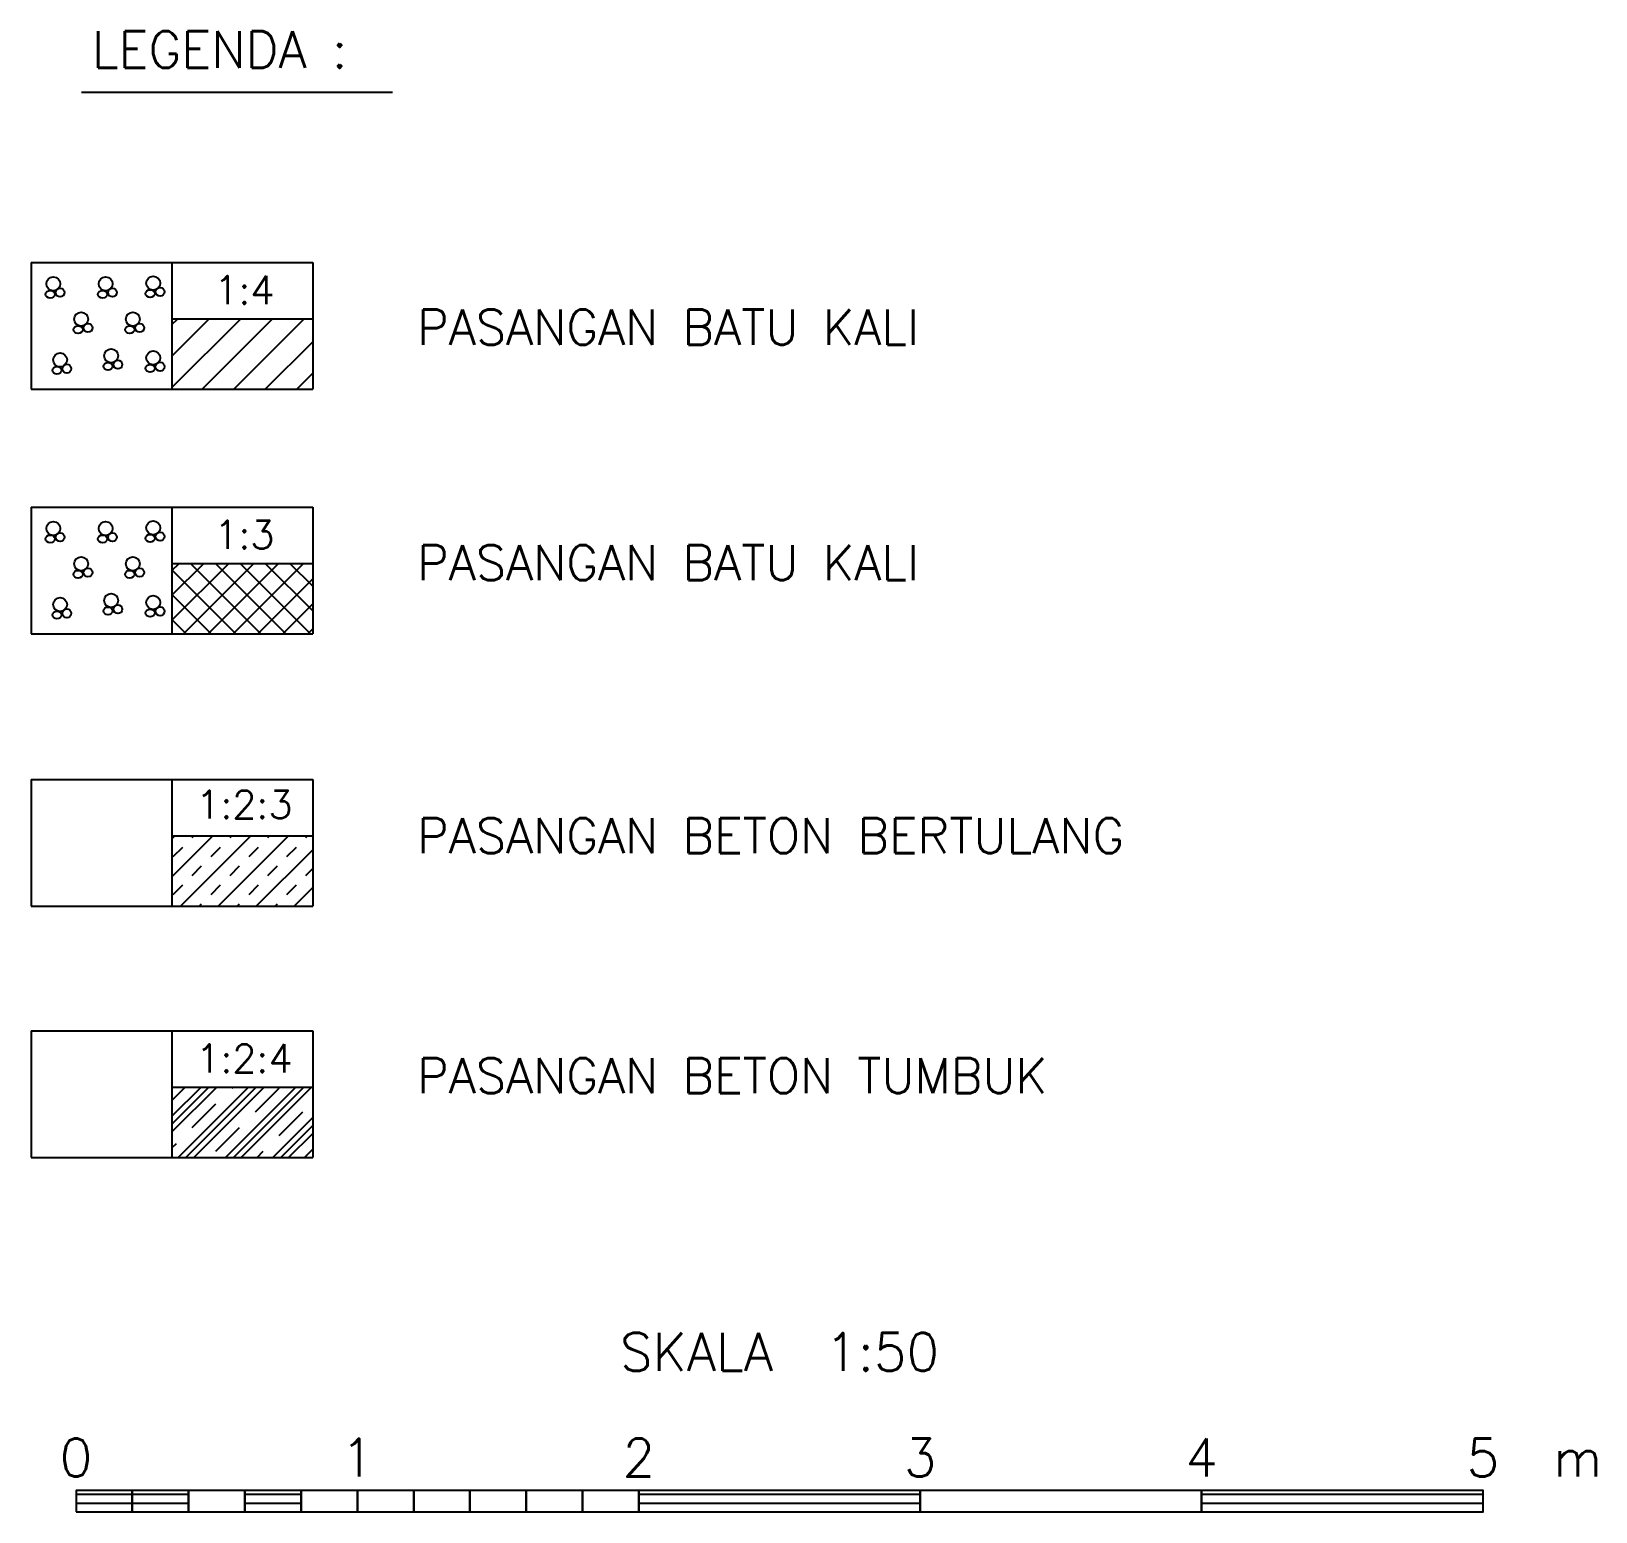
# Model space of a CAD drawing. Header units: metres. Extents: x -295.1 to -253, y 362.2 to 391.9.
# Drawn here: x -260.2 to -254.64, y 380.01 to 385.27 of the extents above; entities that cross this region are included whole.
import ezdxf
from ezdxf.enums import TextEntityAlignment as Align

# ---------------------------------------------------------------- set-up
doc = ezdxf.new("R2010")
doc.units = ezdxf.units.M
doc.header["$MEASUREMENT"] = 0
doc.layers.get('0').update_dxf_attribs({"linetype": 'CONTINUOUS'})
doc.layers.add('2000', color=7, linetype='CONTINUOUS')
doc.layers.add('FIGBOX', color=7, linetype='CONTINUOUS')
doc.styles.get("Standard").update_dxf_attribs({"font": 'Simplex.shx', "width": 0.8})
pattern_1 = [(0, (-260.537875, 366.60859), (0, 0.03175), [])]

msp = doc.modelspace()

# ---------------------------------------------------------------- texts
at = {"color": 3, "linetype": 'Continuous'}
for s, p in [('1:4', (-259.4399, 384.2996)), ('1:3', (-259.4399, 383.4303)), ('1:2:3', (-259.4399, 382.4713)), ('1:2:4', (-259.4399, 381.5693))]:
    msp.add_text(s, height=0.1, dxfattribs=at).set_placement(p, align=Align.CENTER)
at = {"layer": '2000', "color": 4}
for s, height, p in [('LEGENDA :', 0.13, (-259.9812, 385.1389)), ('PASANGAN BATU KALI', 0.125, (-258.8257, 384.1549)), ('PASANGAN BATU KALI', 0.125, (-258.8257, 383.3185)), ('PASANGAN BETON BERTULANG', 0.125, (-258.8257, 382.3484)), ('PASANGAN BETON TUMBUK', 0.125, (-258.8257, 381.4953))]:
    msp.add_text(s, height=height, dxfattribs=at).set_placement(p)
at = {"layer": 'FIGBOX', "color": 3, "linetype": 'Continuous'}
msp.add_text('SKALA  1:50', height=0.135, dxfattribs=at).set_placement((-257.5379, 380.5086), align=Align.CENTER)
at = {"layer": 'FIGBOX', "color": 1, "linetype": 'Continuous'}
for s, p in [('0', (-260.0379, 380.1336)), ('1', (-259.0379, 380.1336)), ('2', (-258.0379, 380.1336)), ('3', (-257.0379, 380.1336)), ('4', (-256.0379, 380.1336)), ('5', (-255.0379, 380.1336))]:
    msp.add_text(s, height=0.135, dxfattribs=at).set_placement(p, align=Align.CENTER)
msp.add_text('m', height=0.135, dxfattribs=at).set_placement((-254.7879, 380.1336))

# ---------------------------------------------------------------- hatches: boundary and pattern name
at = {"linetype": 'Continuous'}
h = msp.add_hatch(dxfattribs=at)
h.set_pattern_fill('ANSI31', color=1, scale=0.025, style=0)
h.set_pattern_definition([(45, (-277.641856, 386.8246), (-0.0561266, 0.0561266), [])])
h.paths.add_polyline_path([(-259.1969, 383.9976), (-259.1969, 384.2476), (-259.6969, 384.2476), (-259.6969, 383.9976)])
h = msp.add_hatch(dxfattribs=at)
h.set_pattern_fill('ANSI37', color=1, scale=0.5, style=0)
h.set_pattern_definition([(45, (2204.924986, 861.18178), (-0.0441941738, 0.0441941738), []), (135, (2204.924986, 861.18178), (-0.0441941738, -0.0441941738), [])])
h.paths.add_polyline_path([(-259.1969, 383.1284), (-259.1969, 383.3784), (-259.6969, 383.3784), (-259.6969, 383.1284)])
h = msp.add_hatch(dxfattribs=at)
h.set_pattern_fill('TRANS', color=1, scale=0.015, angle=45, style=0)
h.set_pattern_definition([(45, (-277.64186, 383.04389), (-0.0673519, 0.0673519), []), (45, (-277.67553, 383.07756), (-0.0673519, 0.0673519), [0.047625, -0.047625])])
h.paths.add_polyline_path([(-259.1969, 382.16), (-259.1969, 382.41), (-259.6969, 382.41), (-259.6969, 382.16)])
h = msp.add_hatch(dxfattribs=at)
h.set_pattern_fill('CLAY', color=1, scale=0.025, angle=45, style=0)
h.set_pattern_definition([(45, (-277.64186, 383.11341), (-0.0841899, 0.0841899), []), (45, (-277.65589, 383.12744), (-0.0841899, 0.0841899), []), (45, (-277.66992, 383.14147), (-0.0841899, 0.0841899), []), (45, (-277.69798, 383.16953), (-0.0841899, 0.0841899), [0.1190625, -0.079375])])
h.paths.add_polyline_path([(-259.1969, 381.2673), (-259.1969, 381.5173), (-259.6969, 381.5173), (-259.6969, 381.2673)])
at = {"layer": 'FIGBOX', "linetype": 'Continuous'}
h = msp.add_hatch(dxfattribs=at)
h.set_pattern_fill('LINE', color=1, scale=0.01, style=0)
h.set_pattern_definition(pattern_1)
h.paths.add_polyline_path([(-260.0379, 380.0086), (-259.8379, 380.0086), (-259.8379, 380.0836), (-260.0379, 380.0836)])
h = msp.add_hatch(dxfattribs=at)
h.set_pattern_fill('LINE', color=1, scale=0.01, style=0)
h.set_pattern_definition(pattern_1)
h.paths.add_polyline_path([(-259.8379, 380.0086), (-259.6379, 380.0086), (-259.6379, 380.0836), (-259.8379, 380.0836)])
h = msp.add_hatch(dxfattribs=at)
h.set_pattern_fill('LINE', color=1, scale=0.01, style=0)
h.set_pattern_definition(pattern_1)
h.paths.add_polyline_path([(-259.4379, 380.0086), (-259.2379, 380.0086), (-259.2379, 380.0836), (-259.4379, 380.0836)])
h = msp.add_hatch(dxfattribs=at)
h.set_pattern_fill('LINE', color=1, scale=0.01, style=0)
h.set_pattern_definition(pattern_1)
h.paths.add_polyline_path([(-258.0379, 380.0086), (-257.0379, 380.0086), (-257.0379, 380.0836), (-258.0379, 380.0836)])
h = msp.add_hatch(dxfattribs=at)
h.set_pattern_fill('LINE', color=1, scale=0.01, style=0)
h.set_pattern_definition(pattern_1)
h.paths.add_polyline_path([(-256.0379, 380.0086), (-255.0379, 380.0086), (-255.0379, 380.0836), (-256.0379, 380.0836)])

# ---------------------------------------------------------------- linework, layer by layer
at = {"color": 3, "linetype": 'Continuous'}
for p, q in [((-260.1969, 384.4476), (-260.1969, 383.9976)), ((-260.1969, 384.4476), (-259.1969, 384.4476)), ((-259.6969, 384.4476), (-259.6969, 383.9976)), ((-259.1969, 384.4476), (-259.1969, 383.9976)), ((-259.6969, 384.2476), (-259.1969, 384.2476)), ((-260.1969, 383.9976), (-259.1969, 383.9976)), ((-260.1969, 383.5784), (-260.1969, 383.1284)), ((-260.1969, 383.5784), (-259.1969, 383.5784)), ((-259.6969, 383.5784), (-259.6969, 383.1284)), ((-259.1969, 383.5784), (-259.1969, 383.1284)), ((-259.6969, 383.3784), (-259.1969, 383.3784)), ((-260.1969, 383.1284), (-259.1969, 383.1284)), ((-260.1969, 382.61), (-259.1969, 382.61)), ((-260.1969, 382.61), (-260.1969, 382.16)), ((-259.6969, 382.61), (-259.6969, 382.16)), ((-259.1969, 382.61), (-259.1969, 382.16)), ((-259.6969, 382.41), (-259.1969, 382.41)), ((-260.1969, 382.16), (-259.1969, 382.16)), ((-260.1969, 381.7173), (-260.1969, 381.2673)), ((-260.1969, 381.7173), (-259.1969, 381.7173)), ((-259.6969, 381.7173), (-259.6969, 381.2673)), ((-259.1969, 381.7173), (-259.1969, 381.2673)), ((-259.6969, 381.5173), (-259.1969, 381.5173)), ((-260.1969, 381.2673), (-259.1969, 381.2673))]:
    msp.add_line(p, q, dxfattribs=at)
for centre, radius in [((-260.1187, 384.3715), 0.0247), ((-259.9326, 384.3715), 0.0247), ((-259.7634, 384.3739), 0.0247), ((-260.0946, 384.3406), 0.0157), ((-259.9085, 384.3406), 0.0157), ((-259.7393, 384.343), 0.0157), ((-260.0196, 384.2459), 0.0247), ((-259.8359, 384.2459), 0.0247), ((-259.9955, 384.215), 0.0157), ((-259.8118, 384.215), 0.0157), ((-260.0946, 384.1011), 0.0247), ((-259.9133, 384.1156), 0.0247), ((-259.7634, 384.1083), 0.0247), ((-260.0705, 384.0702), 0.0157), ((-259.8892, 384.0847), 0.0157), ((-259.7393, 384.0774), 0.0157), ((-260.1187, 383.5022), 0.0247), ((-259.9326, 383.5022), 0.0247), ((-259.7634, 383.5046), 0.0247), ((-260.0946, 383.4713), 0.0157), ((-259.9085, 383.4713), 0.0157), ((-259.7393, 383.4737), 0.0157), ((-260.0196, 383.3767), 0.0247), ((-259.8359, 383.3767), 0.0247), ((-259.9955, 383.3458), 0.0157), ((-259.8118, 383.3458), 0.0157), ((-259.9133, 383.2463), 0.0247), ((-260.0946, 383.2318), 0.0247), ((-260.0705, 383.2009), 0.0157), ((-259.8892, 383.2154), 0.0157), ((-259.7634, 383.2391), 0.0247), ((-259.7393, 383.2081), 0.0157)]:
    msp.add_circle(centre, radius, dxfattribs=at)
for centre in [(-260.1297, 384.3345), (-259.9436, 384.3345), (-259.7744, 384.337), (-260.0306, 384.209), (-259.8469, 384.209), (-260.1056, 384.0642), (-259.9243, 384.0786), (-259.7744, 384.0714), (-260.1297, 383.4653), (-259.9436, 383.4653), (-259.7744, 383.4677), (-260.0306, 383.3397), (-259.8469, 383.3397), (-259.9243, 383.2094), (-259.7744, 383.2021), (-260.1056, 383.1949)]:
    msp.add_ellipse(centre, major_axis=(-0.0165, 0), ratio=0.833332, dxfattribs=at)
at = {"layer": '2000', "color": 4}
msp.add_line((-260.0185, 385.0527), (-258.9131, 385.0527), dxfattribs=at)
at = {"layer": 'FIGBOX', "color": 1, "linetype": 'Continuous'}
for points in [[(-260.0379, 380.0086), (-259.8379, 380.0086), (-259.8379, 380.0836), (-260.0379, 380.0836)], [(-259.8379, 380.0086), (-259.6379, 380.0086), (-259.6379, 380.0836), (-259.8379, 380.0836)], [(-259.6379, 380.0086), (-259.4379, 380.0086), (-259.4379, 380.0836), (-259.6379, 380.0836)], [(-259.4379, 380.0086), (-259.2379, 380.0086), (-259.2379, 380.0836), (-259.4379, 380.0836)], [(-259.2379, 380.0086), (-259.0379, 380.0086), (-259.0379, 380.0836), (-259.2379, 380.0836)], [(-259.0379, 380.0086), (-258.8379, 380.0086), (-258.8379, 380.0836), (-259.0379, 380.0836)], [(-258.8379, 380.0086), (-258.6379, 380.0086), (-258.6379, 380.0836), (-258.8379, 380.0836)], [(-258.6379, 380.0086), (-258.4379, 380.0086), (-258.4379, 380.0836), (-258.6379, 380.0836)], [(-258.4379, 380.0086), (-258.2379, 380.0086), (-258.2379, 380.0836), (-258.4379, 380.0836)], [(-258.2379, 380.0086), (-258.0379, 380.0086), (-258.0379, 380.0836), (-258.2379, 380.0836)], [(-258.0379, 380.0086), (-257.0379, 380.0086), (-257.0379, 380.0836), (-258.0379, 380.0836)], [(-257.0379, 380.0086), (-256.0379, 380.0086), (-256.0379, 380.0836), (-257.0379, 380.0836)], [(-256.0379, 380.0086), (-255.0379, 380.0086), (-255.0379, 380.0836), (-256.0379, 380.0836)]]:
    msp.add_lwpolyline(points, close=True, dxfattribs=at)

msp.set_redraw_order([(e.dxf.handle, doc.entitydb.next_handle()) for e in msp.query("TEXT MTEXT ATTDEF DIMENSION ARC_DIMENSION")])  # texts and dimensions are drawn at this point

doc.saveas('drawing.dxf')
